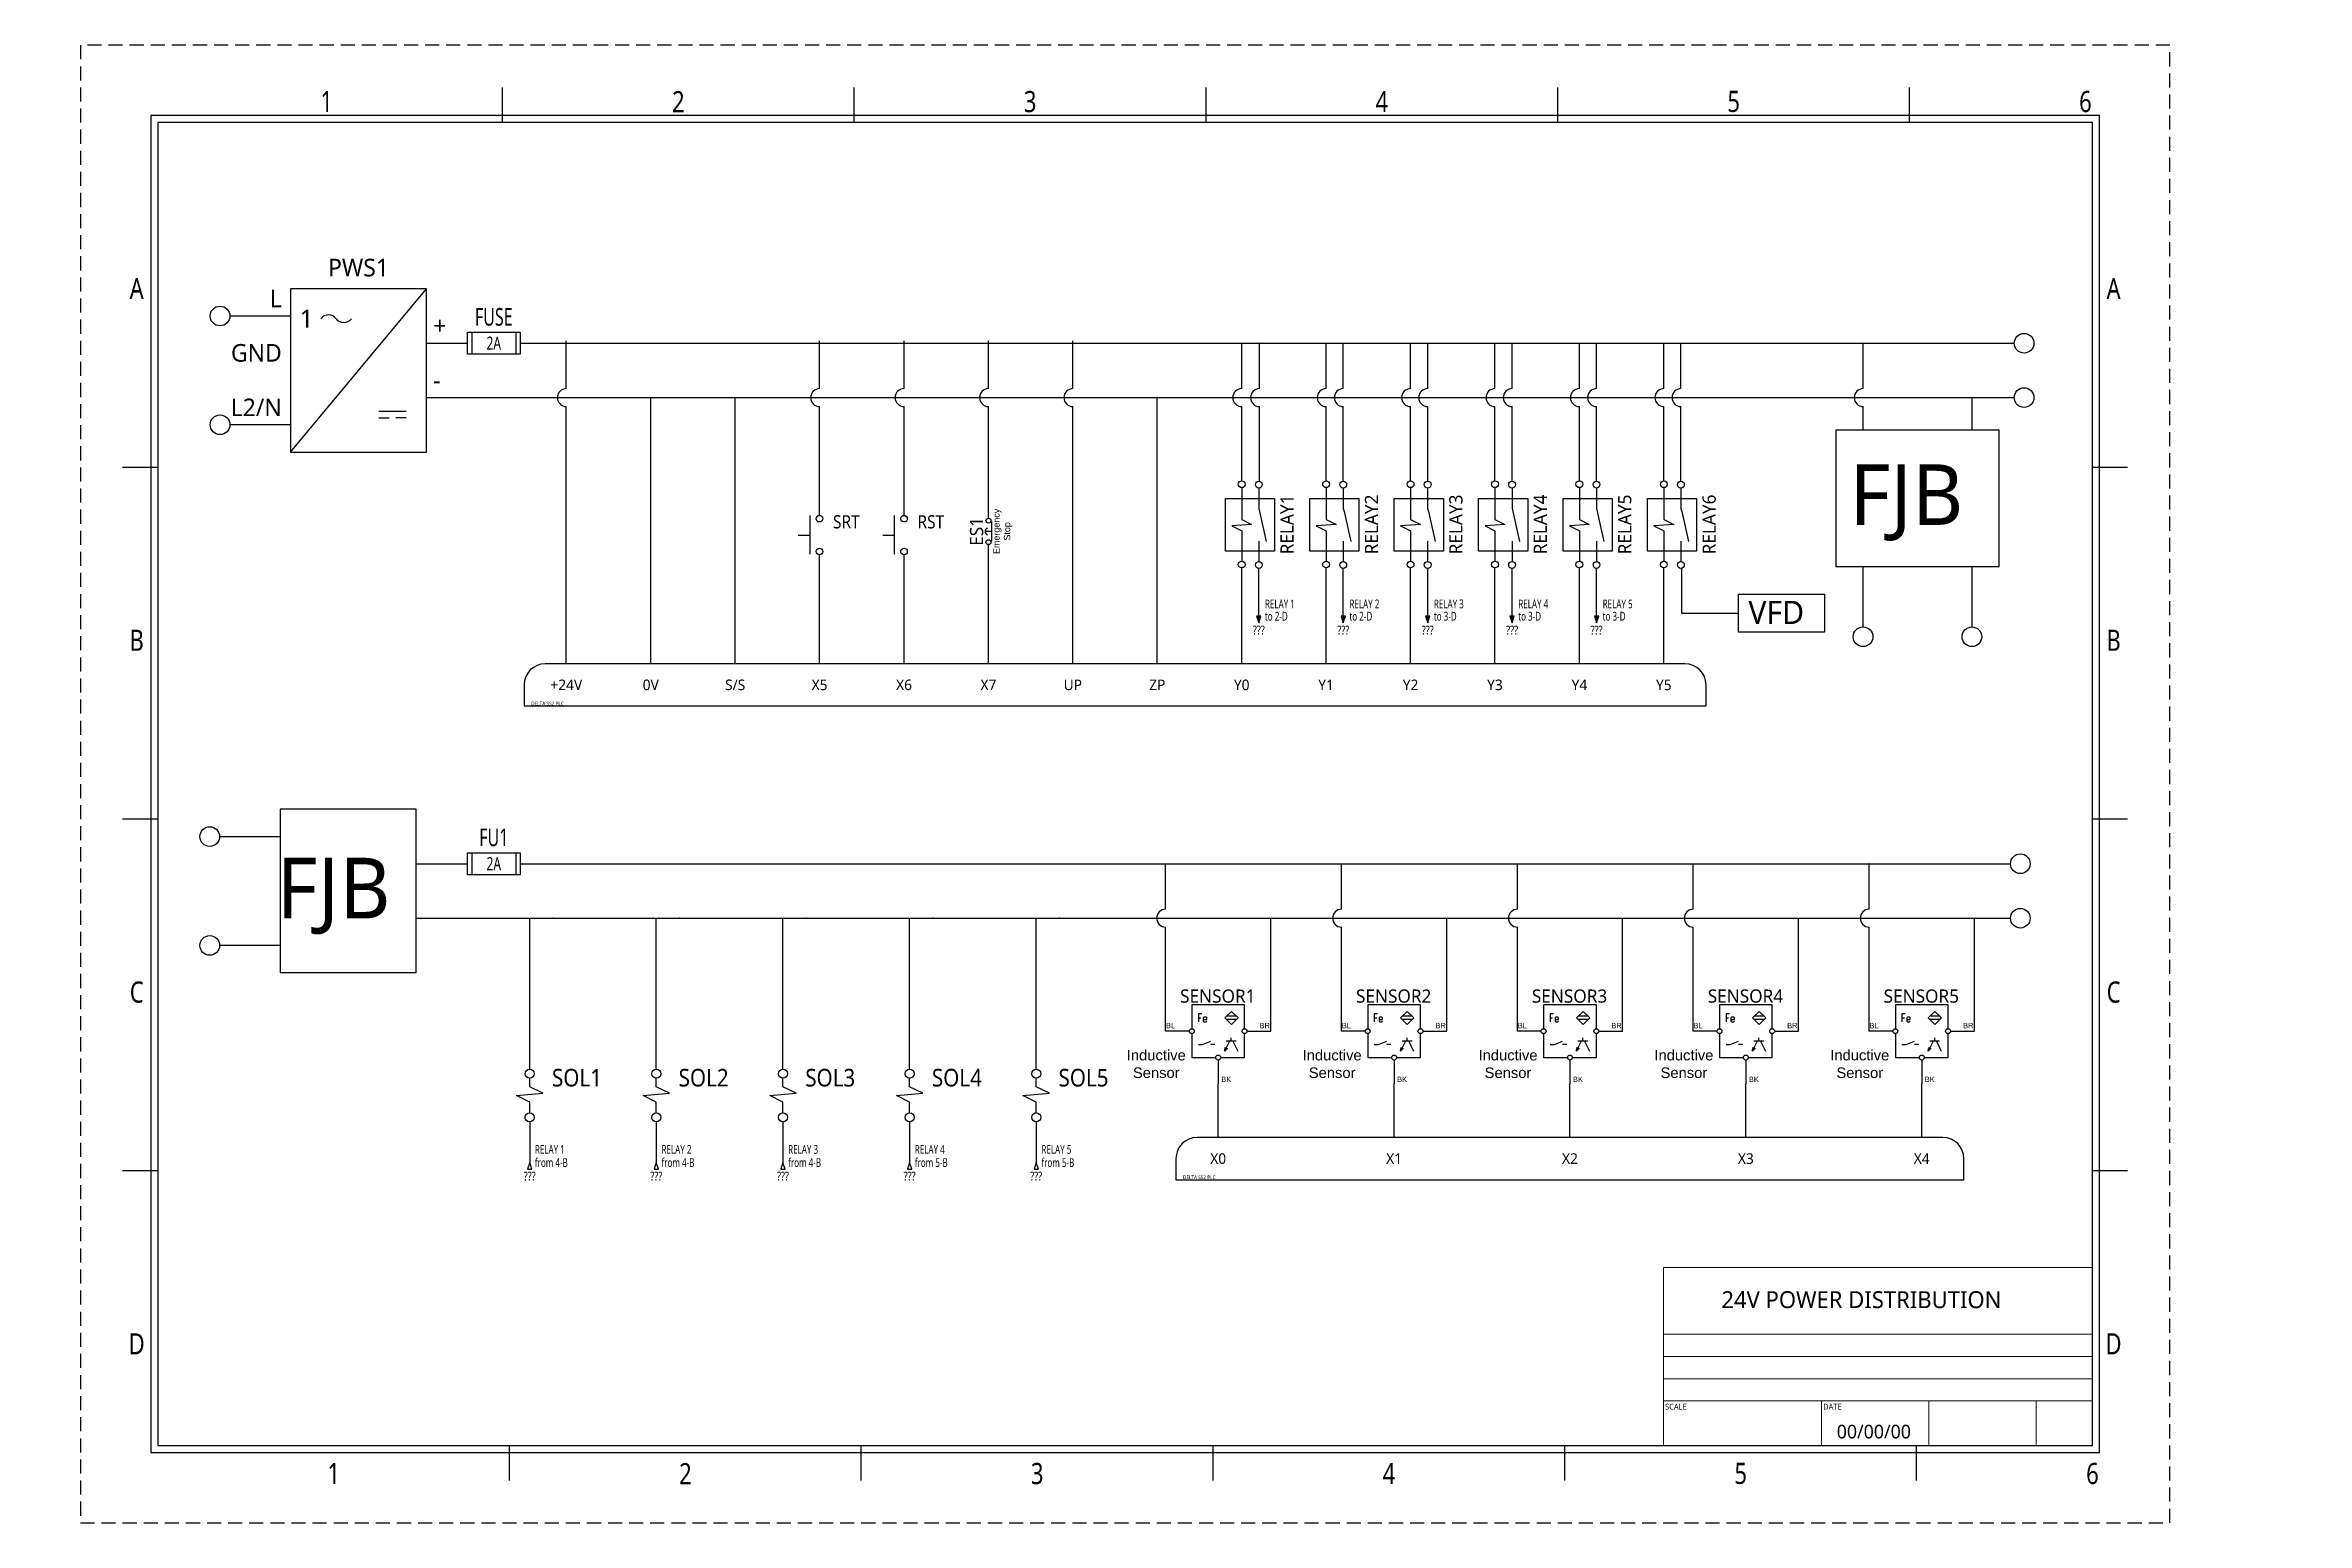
# Model space of a CAD drawing. Extents: x -5 to 316, y 0 to 210.
import ezdxf
from ezdxf.enums import TextEntityAlignment as Align

# ---------------------------------------------------------------- set-up
doc = ezdxf.new("R2010")
doc.units = 0
doc.header["$LTSCALE"] = 4
doc.linetypes.add('DASHED', pattern=[0.75, 0.5, -0.25])
for name, color, linetype in [('COMMENT', 4, 'Continuous'), ('DESC', 1, 'Continuous'), ('MISC', 2, 'Continuous'), ('RED_2.5mm^2', 1, 'Continuous'), ('SYMS', 7, 'Continuous'), ('TAGS', 174, 'Continuous'), ('TERMS', 4, 'Continuous'), ('TITLE', 4, 'Continuous'), ('WIREREF', 61, 'Continuous'), ('WIREREF_DEST', 61, 'Continuous'), ('XREF', 7, 'Continuous'), ('ZUWAKU', 7, 'Continuous')]:
    doc.layers.add(name, color=color, linetype=linetype)
doc.layers.add('Object Lines', color=7, linetype='Continuous', lineweight=13)
doc.styles.get("Standard").update_dxf_attribs({"font": ''})
doc.styles.add('WD', font='')
doc.styles.add('WD_IEC', font='')
doc.styles.get('Standard').set_extended_font_data('Meiryo UI')
doc.styles.get('WD').set_extended_font_data('Meiryo UI')
doc.styles.get('WD_IEC').set_extended_font_data('Meiryo UI')

msp = doc.modelspace()

# ---------------------------------------------------------------- texts
at = {"layer": 'SYMS'}
for s, height, p in [('FJB', 8.612, (251.46, 141.83)), ('VFD', 3.29, (237.09, 127.74)), ('FJB', 8.612, (27.9, 85.91))]:
    msp.add_text(s, height=height, dxfattribs=at).set_placement(p)
at = {"layer": 'TITLE', "flags": 1}
for p in [(-5, 6), (316.46, 6)]:
    msp.add_attdef('', p, '', height=3, dxfattribs=at)

# ---------------------------------------------------------------- blocks, each defined once
blk = doc.blocks.new('JIS_border_a4(L)')
at = {"color": 5}
for p, q in [((287, 200), (10, 200)), ((10, 200), (10, 10)), ((287, 10), (287, 200)), ((286, 199), (11, 199)), ((11, 199), (11, 11)), ((286, 11), (286, 199)), ((10, 10), (287, 10)), ((11, 11), (286, 11))]:
    blk.add_line(p, q, dxfattribs=at)
at = {"layer": 'ZUWAKU'}
for p, q in [((60, 199), (60, 204)), ((110, 199), (110, 204)), ((160, 199), (160, 204)), ((210, 199), (210, 204)), ((260, 199), (260, 204)), ((11, 150), (6, 150)), ((291, 150), (286, 150)), ((11, 100), (6, 100)), ((291, 100), (286, 100)), ((11, 50), (6, 50)), ((291, 50), (286, 50)), ((61, 6), (61, 11)), ((111, 6), (111, 11)), ((161, 6), (161, 11)), ((211, 6), (211, 11)), ((261, 6), (261, 11))]:
    blk.add_line(p, q, dxfattribs=at)
at = {"layer": 'ZUWAKU', "color": 5, "linetype": 'DASHED'}
blk.add_lwpolyline([(0, 0), (297, 0), (297, 210), (0, 210)], close=True, dxfattribs=at)
at = {"layer": 'COMMENT', "width": 0.8}
for s, p in [('1', (35, 202)), ('2', (85, 202)), ('3', (135, 202)), ('4', (185, 202)), ('5', (235, 202)), ('6', (285, 202)), ('A', (8, 175.43)), ('A', (289, 175.43)), ('B', (8, 125.43)), ('B', (289, 125.43)), ('C', (8, 75.43)), ('C', (289, 75.43)), ('D', (8, 25.43)), ('D', (289, 25.43)), ('1', (36, 7)), ('2', (86, 7)), ('3', (136, 7)), ('4', (186, 7)), ('5', (236, 7)), ('6', (286, 7))]:
    blk.add_text(s, height=3, dxfattribs=at).set_placement(p, align=Align.MIDDLE)
blk = doc.blocks.new('HT0_02')
blk.add_circle((0, 0), 0.0699)
at = {"style": 'WD', "flags": 1}
for tag, p in [('X4TERM01', (-0.07, 0)), ('X2TERM01', (0, 0.07)), ('X1TERM01', (0.07, 0)), ('X8TERM01', (0, -0.07))]:
    blk.add_attdef(tag, p, '', height=0.01, dxfattribs=at)
blk = doc.blocks.new('VSV1')
for p, q in [((-0.094, 0), (0.094, 0.016)), ((0, -0.047), (-0.094, 0)), ((0, 0.062), (0, 0.123)), ((0.094, 0.016), (0, 0.062)), ((0, -0.123), (0, -0.047))]:
    blk.add_line(p, q)
for centre in [(0, 0.155), (0, -0.155)]:
    blk.add_circle(centre, 0.0322)
at = {"style": 'WD'}
for tag, p, width in [('INST', (0.158, 0.39), 0.7), ('LOC', (0.158, 0.221), 0.7), ('TAG1', (0.158, 0.064), 0.9), ('RATING1', (0.158, -0.092), 0.9), ('DESC1', (-0.256, -1.02), 0.9), ('DESC2', (-0.256, -1.176), 0.9), ('DESC3', (-0.256, -1.332), 0.9), ('XREF', (-0.273, -1.504), 0.8), ('WDTAGALT', (-0.273, -1.66), 0.8)]:
    blk.add_attdef(tag, p, '', height=0.125, dxfattribs=dict(at, width=width))
at = {"linetype": 'Continuous', "style": 'WD'}
for tag, height, flags, p in [('TERM01', 0.125, 8, (-0.055, 0.207)), ('MFG', 0.01, 9, (-0.08, -0.088)), ('CAT', 0.01, 9, (-0.08, -0.073))]:
    blk.add_attdef(tag, text='', height=height, dxfattribs=dict(at, flags=flags)).set_placement(p, align=Align.RIGHT)
at = {"color": 7, "style": 'WD', "flags": 1}
for tag, p in [('X2TERM01', (0, 0.188)), ('X8TERM02', (0, -0.188))]:
    blk.add_attdef(tag, p, '', height=0.0125, dxfattribs=at)
at = {"linetype": 'Continuous', "style": 'WD', "flags": 9}
blk.add_attdef('ASSYCODE', text='', height=0.01, dxfattribs=at).set_placement((-0.095, -0.112), align=Align.CENTER)
at = {"style": 'WD', "flags": 9}
blk.add_attdef('FAMILY', text='', height=0.01, dxfattribs=at).set_placement((-0.08, -0.036), align=Align.RIGHT)
at = {"linetype": 'Continuous', "style": 'WD', "flags": 8}
blk.add_attdef('TERM02', text='', height=0.125, dxfattribs=at).set_placement((-0.041, -0.213), align=Align.TOP_RIGHT)
blk = doc.blocks.new('HPW1_1PH')
for p, q in [((0, -0.967), (0.967, 0.193)), ((0.629, -0.677), (0.823, -0.677)), ((0.629, -0.725), (0.702, -0.725)), ((0.823, -0.725), (0.75, -0.725))]:
    blk.add_line(p, q)
blk.add_lwpolyline([(0.967, 0.193), (0, 0.193), (0, -0.967), (0.967, -0.967)], close=True)
for centre, start, end in [((0.271, -0.06), 36.8699, 143.1301), ((0.379, 0.021), 216.8699, 323.1301)]:
    blk.add_arc(centre, 0.0677, start, end)
at = {"style": 'WD_IEC'}
blk.add_text('1', height=0.13, dxfattribs=at).set_placement((0.163, -0.019), align=Align.MIDDLE_RIGHT)
at = {"style": 'WD', "width": 0.7}
for tag, p in [('INST', (0.484, 0.656)), ('LOC', (0.484, 0.469)), ('RATING1', (0.484, -1.188)), ('DESC1', (0.484, -1.375)), ('DESC2', (0.484, -1.562)), ('DESC3', (0.484, -1.75))]:
    blk.add_attdef(tag, text='', height=0.125, dxfattribs=at).set_placement(p, align=Align.CENTER)
at = {"style": 'WD'}
blk.add_attdef('TAG1', text='', height=0.125, dxfattribs=at).set_placement((0.484, 0.281), align=Align.CENTER)
at = {"style": 'WD', "flags": 8}
for tag, p in [('TERM01', (-0.062, 0.062)), ('TERM02', (-0.062, -0.325)), ('TERM03', (-0.062, -0.712))]:
    blk.add_attdef(tag, text='', height=0.125, dxfattribs=at).set_placement(p, align=Align.RIGHT)
at = {"style": 'WD', "flags": 9}
for tag, p in [('MFG', (0.484, 0.16)), ('ASSYCODE', (0.484, 0.114)), ('FAMILY', (0.484, 0.09)), ('CAT', (0.484, 0.138))]:
    blk.add_attdef(tag, text='', height=0.0155, dxfattribs=at).set_placement(p, align=Align.CENTER)
at = {"style": 'WD'}
for tag, p, height, flags in [('X4TERM01', (0, 0), 0.0193, 1), ('TERM04', (1.014, -0.132), 0.125, 8), ('X1TERM04', (0.967, -0.193), 0.0193, 1), ('X4TERM02', (0, -0.387), 0.0193, 1), ('TERM05', (1.014, -0.519), 0.125, 8), ('X1TERM05', (0.967, -0.58), 0.0193, 1), ('X4TERM03', (0, -0.774), 0.0193, 1)]:
    blk.add_attdef(tag, p, '', height=height, dxfattribs=dict(at, flags=flags))
blk = doc.blocks.new('HFU1')
for p, q in [((-0.188, -0.078), (-0.188, 0.078)), ((-0.188, 0.078), (0.188, 0.078)), ((-0.156, 0.078), (-0.156, -0.078)), ((0.156, 0.078), (0.156, -0.078)), ((0.188, 0.078), (0.188, -0.078)), ((0.188, -0.078), (-0.188, -0.078))]:
    blk.add_line(p, q)
at = {"style": 'WD', "width": 0.7}
for tag, p in [('INST', (0, 0.422)), ('LOC', (0, 0.266)), ('TAG1', (0, 0.125))]:
    blk.add_attdef(tag, text='', height=0.125, dxfattribs=at).set_placement(p, align=Align.CENTER)
at = {"linetype": 'Continuous', "style": 'WD', "flags": 9}
for tag, p in [('ASSYCODE', (0.157, 0.251)), ('MFG', (0.156, 0.083)), ('CAT', (0.156, 0.102))]:
    blk.add_attdef(tag, text='', height=0.01, dxfattribs=at).set_placement(p, align=Align.CENTER)
at = {"style": 'WD'}
for tag, p, height, flags in [('X4TERM01', (-0.188, 0), 0.0109, 1), ('FAMILY', (0.129, 0.108), 0.01, 9), ('X1TERM02', (0.188, 0), 0.0109, 1)]:
    blk.add_attdef(tag, p, '', height=height, dxfattribs=dict(at, flags=flags))
at = {"style": 'WD', "width": 0.7}
blk.add_attdef('RATING1', text='', height=0.0938, dxfattribs=at).set_placement((0, 0), align=Align.MIDDLE_CENTER)
at = {"style": 'WD'}
for tag, p in [('X2LINK', (0, 0.109)), ('X8LINK', (0, -0.109))]:
    blk.add_attdef(tag, p, '', height=0.01, dxfattribs=at)
at = {"linetype": 'Continuous', "style": 'WD', "width": 0.7, "flags": 8}
blk.add_attdef('TERM01', text='', height=0.1, dxfattribs=at).set_placement((-0.25, -0.016), align=Align.TOP_RIGHT)
blk.add_attdef('TERM02', text='', height=0.1, dxfattribs=at).set_placement((0.25, -0.016), align=Align.TOP_LEFT)
at = {"style": 'WD', "width": 0.7}
for tag, p in [('DESC1', (0.047, -0.234)), ('DESC2', (0.047, -0.391)), ('DESC3', (0.047, -0.547))]:
    blk.add_attdef(tag, text='', height=0.125, dxfattribs=at).set_placement(p, align=Align.MIDDLE_LEFT)
blk = doc.blocks.new('VCN1_12P_64E1')
at = {"layer": 'SYMS'}
for p, q in [((159, 6), (-3, 6)), ((-6, 3), (-6, 0)), ((-6, 0), (162, 0)), ((162, 0), (162, 3))]:
    blk.add_line(p, q, dxfattribs=at)
for centre, start, end in [((-3, 3), 90, 180), ((159, 3), 0, 90)]:
    blk.add_arc(centre, 3, start, end, dxfattribs=at)
at = {"layer": 'SYMS', "linetype": 'Continuous', "style": 'WD', "flags": 8}
for tag, p in [('TERMDESC01P', (-0.05, 6.1)), ('TERMDESC02P', (11.95, 6.1)), ('TERMDESC03P', (23.95, 6.1)), ('TERMDESC04P', (35.95, 6.1)), ('TERMDESC05P', (47.95, 6.1)), ('TERMDESC06P', (59.95, 6.1)), ('TERMDESC07P', (71.95, 6.1)), ('TERMDESC08P', (83.95, 6.1)), ('TERMDESC09P', (95.95, 6.1)), ('TERMDESC10P', (107.95, 6.1)), ('TERMDESC11P', (119.95, 6.1)), ('TERMDESC12P', (131.95, 6.1)), ('TERMDESC13P', (143.95, 6.1)), ('TERMDESC14P', (155.95, 6.1))]:
    blk.add_attdef(tag, p, '', height=0.1, rotation=90, dxfattribs=at)
for tag, p in [('X2WIRE01P', (0.05, 6.1)), ('X2WIRE02P', (12.05, 6.1)), ('X2WIRE03P', (24.05, 6.1)), ('X2WIRE04P', (36.05, 6.1)), ('X2WIRE05P', (48.05, 6.1)), ('X2WIRE06P', (60.05, 6.1)), ('X2WIRE07P', (72.05, 6.1)), ('X2WIRE08P', (84.05, 6.1)), ('X2WIRE09P', (96.05, 6.1)), ('X2WIRE10P', (108.05, 6.1)), ('X2WIRE11P', (120.05, 6.1)), ('X2WIRE12P', (132.05, 6.1)), ('X2WIRE13P', (144.05, 6.1)), ('X2WIRE14P', (156.05, 6.1))]:
    blk.add_attdef(tag, text='', height=0.1, rotation=90, dxfattribs=at).set_placement(p, align=Align.TOP_LEFT)
at = {"layer": 'SYMS', "style": 'WD'}
for tag, p, flags in [('X2TERM01P', (0, 6), 1), ('X2TERM02P', (12, 6), 1), ('X2TERM03P', (24, 6), 1), ('X2TERM04P', (36, 6), 1), ('X2TERM05P', (48, 6), 1), ('X2TERM06P', (60, 6), 1), ('X2TERM07P', (72, 6), 1), ('X2TERM08P', (84, 6), 1), ('X2TERM09P', (96, 6), 1), ('X2TERM10P', (108, 6), 1), ('X2TERM11P', (120, 6), 1), ('X2TERM12P', (132, 6), 1), ('X2TERM13P', (144, 6), 1), ('X2TERM14P', (156, 6), 1), ('WDBLKNAM', (-0.03, 0.12), 9), ('ACE_FLAG', (-0.02, 0.17), 9), ('FAMILY', (0, 0.14), 9), ('X1LINK', (156.38, 3), 1)]:
    blk.add_attdef(tag, p, '', height=0.01, dxfattribs=dict(at, flags=flags))
at = {"layer": 'SYMS', "color": 7, "style": 'WD'}
for tag, p in [('X2_TINY_DOT_DONT_REMOVE_01P', (0, 6)), ('X2_TINY_DOT_DONT_REMOVE_02P', (12, 6)), ('X2_TINY_DOT_DONT_REMOVE_03P', (24, 6)), ('X2_TINY_DOT_DONT_REMOVE_04P', (36, 6)), ('X2_TINY_DOT_DONT_REMOVE_05P', (48, 6)), ('X2_TINY_DOT_DONT_REMOVE_06P', (60, 6)), ('X2_TINY_DOT_DONT_REMOVE_07P', (72, 6)), ('X2_TINY_DOT_DONT_REMOVE_08P', (84, 6)), ('X2_TINY_DOT_DONT_REMOVE_09P', (96, 6)), ('X2_TINY_DOT_DONT_REMOVE_10P', (108, 6)), ('X2_TINY_DOT_DONT_REMOVE_11P', (120, 6)), ('X2_TINY_DOT_DONT_REMOVE_12P', (132, 6)), ('X2_TINY_DOT_DONT_REMOVE_13P', (144, 6)), ('X2_TINY_DOT_DONT_REMOVE_14P', (156, 6))]:
    blk.add_attdef(tag, p, '', height=0.0001, dxfattribs=at)
at = {"layer": 'SYMS', "style": 'WD'}
blk.add_attdef('TAG1', text='', height=0.125, dxfattribs=at).set_placement((-0.38, 0.1), align=Align.RIGHT)
at = {"layer": 'SYMS', "style": 'WD', "width": 0.7}
for tag, p in [('XREF', (-0.38, -0.06)), ('INST', (-0.38, 0.42)), ('LOC', (-0.38, 0.27)), ('DESC1', (-0.38, -0.22)), ('DESC2', (-0.38, -0.38))]:
    blk.add_attdef(tag, text='', height=0.125, dxfattribs=at).set_placement(p, align=Align.RIGHT)
at = {"layer": 'SYMS', "linetype": 'Continuous', "style": 'WD', "flags": 8}
for tag, p in [('TERM01P', (0, 3)), ('TERM02P', (12, 3)), ('TERM03P', (24, 3)), ('TERM04P', (36, 3)), ('TERM05P', (48, 3)), ('TERM06P', (60, 3)), ('TERM07P', (72, 3)), ('TERM08P', (84, 3)), ('TERM09P', (96, 3)), ('TERM10P', (108, 3)), ('TERM11P', (120, 3)), ('TERM12P', (132, 3)), ('TERM13P', (144, 3)), ('TERM14P', (156, 3))]:
    blk.add_attdef(tag, text='', height=0.125, dxfattribs=at).set_placement(p, align=Align.MIDDLE_CENTER)
at = {"layer": 'SYMS', "linetype": 'Continuous', "style": 'WD', "flags": 9}
for tag, p in [('ASSYCODE', (0, 0.04)), ('CAT', (0.02, 0.09)), ('MFG', (0.02, 0.08))]:
    blk.add_attdef(tag, text='', height=0.01, dxfattribs=at).set_placement(p, align=Align.CENTER)
blk = doc.blocks.new('WDDOT')
for radius in [0.03, 0.0187, 0.00929]:
    blk.add_circle((0, 0), radius)
blk = doc.blocks.new('HDV1_005')
blk.add_line((0.572, 0.162), (0.764, 0.162))
for points in [[(0.068, 0.162), (0.261, 0.162), (0.292, 0.17), (0.575, 0.233)], [(0.064, 0), (0.225, 0), (0.29, 0), (0.366, 0), (0.413, 0.094), (0.428, -0.094), (0.475, 0), (0.536, 0), (0.6, 0), (0.761, 0)]]:
    blk.add_lwpolyline(points)
blk.add_lwpolyline([(0.666, 0.311), (0.666, -0.155), (0.167, -0.155), (0.167, 0.311)], close=True)
for centre in [(0.032, 0), (0.036, 0.162), (0.793, 0), (0.797, 0.162)]:
    blk.add_circle(centre, 0.0322)
at = {"style": 'WD'}
blk.add_attdef('TAG1', text='', height=0.125, dxfattribs=at).set_placement((0.413, 0.324), align=Align.CENTER)
at = {"style": 'WD', "width": 0.8}
for tag, p in [('TERM03', (-0.051, 0.147)), ('TERM01', (-0.055, -0.015))]:
    blk.add_attdef(tag, text='', height=0.125, dxfattribs=at).set_placement(p, align=Align.TOP_RIGHT)
at = {"style": 'WD', "flags": 1}
for tag, p in [('X4TERM01', (0, 0)), ('X4TERM03', (0.004, 0.162)), ('X1TERM02', (0.825, -0.001)), ('X1TERM04', (0.829, 0.162))]:
    blk.add_attdef(tag, p, '', height=0.005, dxfattribs=at)
at = {"style": 'WD', "width": 0.8}
for tag, p in [('TERM04', (0.884, 0.147)), ('TERM02', (0.88, -0.016))]:
    blk.add_attdef(tag, text='', height=0.125, dxfattribs=at).set_placement(p, align=Align.TOP_LEFT)
blk = doc.blocks.new('VPB11')
for p, q in [((-0.202, 0), (-0.094, 0)), ((-0.094, 0.185), (-0.094, -0.18))]:
    blk.add_line(p, q)
for centre in [(0, 0.156), (0, -0.156)]:
    blk.add_circle(centre, 0.0312)
at = {"style": 'WD'}
for tag, p, width in [('INST', (0.127, 0.39), 0.7), ('LOC', (0.127, 0.221), 0.7), ('TAG1', (0.127, 0.064), 0.9), ('XREF', (0.129, -0.09), 0.7), ('DESC1', (0.129, -0.242), 0.7), ('DESC2', (0.129, -0.398), 0.7)]:
    blk.add_attdef(tag, p, '', height=0.125, dxfattribs=dict(at, width=width))
at = {"linetype": 'Continuous', "style": 'WD'}
for tag, height, flags, p in [('TERM01', 0.125, 8, (-0.055, 0.222)), ('MFG', 0.01, 9, (-0.142, -0.088)), ('CAT', 0.01, 9, (-0.142, -0.073))]:
    blk.add_attdef(tag, text='', height=height, dxfattribs=dict(at, flags=flags)).set_placement(p, align=Align.RIGHT)
at = {"color": 7, "style": 'WD'}
for tag, p in [('X4LINK', (-0.266, 0)), ('X1LINK', (0, 0))]:
    blk.add_attdef(tag, p, '', height=0.01, dxfattribs=at)
at = {"color": 7, "style": 'WD', "flags": 1}
for tag, p in [('X2TERM01', (0, 0.188)), ('X8TERM02', (0, -0.188))]:
    blk.add_attdef(tag, p, '', height=0.0125, dxfattribs=at)
at = {"style": 'WD'}
for tag, flags, p in [('CONTACT', 1, (-0.142, -0.053)), ('FAMILY', 9, (-0.142, -0.036))]:
    blk.add_attdef(tag, text='', height=0.01, dxfattribs=dict(at, flags=flags)).set_placement(p, align=Align.RIGHT)
at = {"linetype": 'Continuous', "style": 'WD', "flags": 9}
blk.add_attdef('ASSYCODE', text='', height=0.01, dxfattribs=at).set_placement((-0.155, -0.106), align=Align.CENTER)
at = {"linetype": 'Continuous', "style": 'WD', "flags": 8}
blk.add_attdef('TERM02', text='', height=0.125, dxfattribs=at).set_placement((-0.041, -0.229), align=Align.TOP_RIGHT)
blk = doc.blocks.new('HDV1_012')
at = {"color": 7, "linetype": 'Continuous'}
for p, q in [((-0.125, -0.031), (-0.125, 0.031)), ((-0.219, -0.031), (-0.031, -0.031))]:
    blk.add_line(p, q, dxfattribs=at)
for centre in [(-0.227, 0), (-0.023, 0)]:
    blk.add_circle(centre, 0.0234, dxfattribs=at)
blk.add_arc((-0.125, -0.001), 0.0326, 16.2602, 163.7398, dxfattribs=at)
at = {"insert": (-0.125, -0.045), "char_height": 0.06067, "width": 0.5, "attachment_point": 2}
blk.add_mtext('\\C7;\\fArial|b0|i0|;\\H0.060668019577861;Emergency \\PStop', dxfattribs=at)
at = {"style": 'WD'}
blk.add_attdef('TAG1', text='', height=0.125, dxfattribs=at).set_placement((-0.125, 0.05), align=Align.CENTER)
at = {"style": 'WD', "flags": 1}
for tag, p in [('X4TERM02', (-0.25, 0)), ('X1TERM01', (0, 0))]:
    blk.add_attdef(tag, p, '', height=0.005, dxfattribs=at)
at = {"style": 'WD', "width": 0.8}
blk.add_attdef('TERM02', text='', height=0.125, dxfattribs=at).set_placement((-0.305, -0.015), align=Align.TOP_RIGHT)
blk.add_attdef('TERM01', text='', height=0.125, dxfattribs=at).set_placement((0.055, -0.015), align=Align.TOP_LEFT)
blk = doc.blocks.new('VCN1_12P_69CC')
at = {"layer": 'SYMS'}
for p, q in [((103, 6), (-3, 6)), ((-6, 3), (-6, 0)), ((-6, 0), (106, 0)), ((106, 0), (106, 3))]:
    blk.add_line(p, q, dxfattribs=at)
for centre, start, end in [((-3, 3), 90, 180), ((103, 3), 360, 90)]:
    blk.add_arc(centre, 3, start, end, dxfattribs=at)
at = {"layer": 'SYMS', "linetype": 'Continuous', "style": 'WD', "flags": 8}
for tag, p in [('TERMDESC01P', (-0.05, 6.1)), ('TERMDESC02P', (24.95, 6.1)), ('TERMDESC03P', (49.95, 6.1)), ('TERMDESC04P', (74.95, 6.1)), ('TERMDESC05P', (99.95, 6.1))]:
    blk.add_attdef(tag, p, '', height=0.1, rotation=90, dxfattribs=at)
for tag, p in [('X2WIRE01P', (0.05, 6.1)), ('X2WIRE02P', (25.05, 6.1)), ('X2WIRE03P', (50.05, 6.1)), ('X2WIRE04P', (75.05, 6.1)), ('X2WIRE05P', (100.05, 6.1))]:
    blk.add_attdef(tag, text='', height=0.1, rotation=90, dxfattribs=at).set_placement(p, align=Align.TOP_LEFT)
at = {"layer": 'SYMS', "style": 'WD'}
for tag, p, flags in [('X2TERM01P', (0, 6), 1), ('X2TERM02P', (25, 6), 1), ('X2TERM03P', (50, 6), 1), ('X2TERM04P', (75, 6), 1), ('X2TERM05P', (100, 6), 1), ('WDBLKNAM', (-0.03, 0.12), 9), ('ACE_FLAG', (-0.02, 0.17), 9), ('FAMILY', (0, 0.14), 9), ('X1LINK', (100.38, 3), 1)]:
    blk.add_attdef(tag, p, '', height=0.01, dxfattribs=dict(at, flags=flags))
at = {"layer": 'SYMS', "color": 7, "style": 'WD'}
for tag, p in [('X2_TINY_DOT_DONT_REMOVE_01P', (0, 6)), ('X2_TINY_DOT_DONT_REMOVE_02P', (25, 6)), ('X2_TINY_DOT_DONT_REMOVE_03P', (50, 6)), ('X2_TINY_DOT_DONT_REMOVE_04P', (75, 6)), ('X2_TINY_DOT_DONT_REMOVE_05P', (100, 6))]:
    blk.add_attdef(tag, p, '', height=0.0001, dxfattribs=at)
at = {"layer": 'SYMS', "style": 'WD'}
blk.add_attdef('TAG1', text='', height=0.125, dxfattribs=at).set_placement((-0.38, 0.1), align=Align.RIGHT)
at = {"layer": 'SYMS', "style": 'WD', "width": 0.7}
for tag, p in [('XREF', (-0.38, -0.06)), ('INST', (-0.38, 0.42)), ('LOC', (-0.38, 0.27)), ('DESC1', (-0.38, -0.22)), ('DESC2', (-0.38, -0.38))]:
    blk.add_attdef(tag, text='', height=0.125, dxfattribs=at).set_placement(p, align=Align.RIGHT)
at = {"layer": 'SYMS', "linetype": 'Continuous', "style": 'WD', "flags": 8}
for tag, p in [('TERM01P', (0, 3)), ('TERM02P', (25, 3)), ('TERM03P', (50, 3)), ('TERM04P', (75, 3)), ('TERM05P', (100, 3))]:
    blk.add_attdef(tag, text='', height=0.125, dxfattribs=at).set_placement(p, align=Align.MIDDLE_CENTER)
at = {"layer": 'SYMS', "linetype": 'Continuous', "style": 'WD', "flags": 9}
for tag, p in [('ASSYCODE', (0, 0.04)), ('CAT', (0.02, 0.09)), ('MFG', (0.02, 0.08))]:
    blk.add_attdef(tag, text='', height=0.01, dxfattribs=at).set_placement(p, align=Align.CENTER)
blk = doc.blocks.new('HDV1_014')
at = {"color": 7, "linetype": 'Continuous'}
for p, q in [((-0.688, 0.126), (-0.664, 0.126)), ((-0.328, 0.141), (-0.422, 0.141)), ((-0.328, 0.109), (-0.422, 0.109)), ((-0.227, 0), (0, 0)), ((-0.773, 0), (-1, 0)), ((-0.393, -0.094), (-0.44, -0.188)), ((-0.33, -0.094), (-0.424, -0.094)), ((-0.377, -0.094), (-0.377, -0.063)), ((-0.361, -0.094), (-0.315, -0.188)), ((-0.5, -0.273), (-0.5, -0.5))]:
    blk.add_line(p, q, dxfattribs=at)
for points in [[(-0.25, 0.023), (-0.25, 0.25), (-0.75, 0.25), (-0.75, 0.023)], [(-0.656, 0.165), (-0.688, 0.165), (-0.688, 0.087)], [(-0.641, 0.11), (-0.609, 0.11), (-0.609, 0.126), (-0.617, 0.134), (-0.633, 0.134), (-0.641, 0.126), (-0.641, 0.095), (-0.633, 0.087), (-0.617, 0.087), (-0.609, 0.095)], [(-0.75, -0.023), (-0.75, -0.25), (-0.523, -0.25)], [(-0.688, -0.125), (-0.648, -0.125), (-0.57, -0.094)], [(-0.531, -0.125), (-0.57, -0.125), (-0.57, -0.125)], [(-0.477, -0.25), (-0.25, -0.25), (-0.25, -0.023)]]:
    blk.add_lwpolyline(points, dxfattribs=at)
for points in [[(-0.312, 0.125), (-0.375, 0.187), (-0.438, 0.125), (-0.375, 0.062)], [(-0.413, -0.165), (-0.438, -0.188), (-0.434, -0.154)]]:
    blk.add_lwpolyline(points, close=True, dxfattribs=at)
for centre in [(-0.75, 0), (-0.25, 0), (-0.5, -0.25)]:
    blk.add_circle(centre, 0.0234, dxfattribs=at)
for s, insert, char_height, width, attachment_point in [('\\C7;\\fArial|b0|i0|;\\H0.050556220114231;BL', (-0.952, 0.053), 0.05056, 0.11817, 5), ('\\C7;\\fArial|b0|i0|;\\H0.050556220114231;BR', (-0.059, 0.053), 0.05056, 0.1297, 5), ('{\\fArial|b0|i0|c0|p34;\\C7;Inductive \\PSensor}', (-1.087, -0.177), 0.1, 0.1007, 2), ('\\C7;\\fArial|b0|i0|;\\H0.050556220114231;BK', (-0.424, -0.456), 0.05056, 0.12587, 5)]:
    blk.add_mtext(s, dxfattribs=dict(insert=insert, char_height=char_height, width=width, attachment_point=attachment_point))
at = {"style": 'WD'}
blk.add_attdef('TAG1', text='', height=0.125, dxfattribs=at).set_placement((-0.503, 0.27), align=Align.CENTER)
at = {"style": 'WD', "flags": 1}
for tag, p in [('X4TERM02', (-1, 0)), ('X1TERM01', (0, 0)), ('X8TERM03', (-0.5, -0.5))]:
    blk.add_attdef(tag, p, '', height=0.005, dxfattribs=at)
at = {"style": 'WD', "width": 0.8}
for tag, p in [('TERM02', (-1.055, -0.015)), ('TERM03', (-0.535, -0.515))]:
    blk.add_attdef(tag, text='', height=0.125, dxfattribs=at).set_placement(p, align=Align.TOP_RIGHT)
blk.add_attdef('TERM01', text='', height=0.125, dxfattribs=at).set_placement((0.055, -0.015), align=Align.TOP_LEFT)
blk = doc.blocks.new('HA1S4')
for points in [[(0, 0), (-0.031, 0), (0, -0.094), (0.031, 0), (0, 0)], [(0.016, -0.011), (-0.016, -0.011), (0, -0.058), (0.016, -0.011)]]:
    blk.add_lwpolyline(points)
at = {"style": 'WD', "flags": 1}
for tag, p in [('X2TERM01', (0, 0)), ('SIGCODE', (0.035, -0.083))]:
    blk.add_attdef(tag, p, '', height=0.01, dxfattribs=at)
at = {"style": 'WD', "width": 0.7}
for tag, p in [('XREF', (0.088, -0.062)), ('DESC1', (0.088, 0.113))]:
    blk.add_attdef(tag, p, '', height=0.125, dxfattribs=at)
at = {"style": 'WD', "width": 0.8, "flags": 8}
blk.add_attdef('WIRENO', text='', height=0.125, dxfattribs=at).set_placement((0, -0.259), align=Align.CENTER)
blk = doc.blocks.new('HA1D4')
blk.add_lwpolyline([(0, -0.094), (0.031, -0.094), (0, 0), (-0.031, -0.094), (0, -0.094)])
at = {"style": 'WD', "flags": 1}
for tag, p in [('X2TERM01', (0, 0)), ('SIGCODE', (0.035, -0.083))]:
    blk.add_attdef(tag, p, '', height=0.01, dxfattribs=at)
at = {"style": 'WD', "width": 0.7}
for tag, p in [('XREF', (0.074, -0.062)), ('DESC1', (0.074, 0.125))]:
    blk.add_attdef(tag, p, '', height=0.125, dxfattribs=at)
at = {"style": 'WD', "width": 0.8, "flags": 8}
blk.add_attdef('WIRENO', text='', height=0.125, dxfattribs=at).set_placement((0, -0.254), align=Align.CENTER)
blk = doc.blocks.new('title1')
at = {"layer": 'Object Lines'}
for p, q in [((-3.805, 1.577), (0, 1.577)), ((-3.805, 1.577), (-3.805, 0)), ((0, 1.577), (0, 0)), ((0, 0.986), (-3.805, 0.986)), ((0, 0.788), (-3.805, 0.788)), ((0, 0.591), (-3.805, 0.591)), ((0, 0.394), (-3.805, 0.394)), ((-2.403, 0), (-2.403, 0.394)), ((-1.452, 0), (-1.452, 0.394)), ((-1.452, 0.394), (-1.452, 0)), ((-0.5, 0), (-0.5, 0.394)), ((0, 0), (-3.805, 0))]:
    blk.add_line(p, q, dxfattribs=at)
for s, p in [('SCALE', (-3.79, 0.318)), ('DATE', (-2.388, 0.318))]:
    blk.add_text(s, height=0.0506).set_placement(p)
at = {"insert": (-3.291, 1.367), "char_height": 0.15, "attachment_point": 1}
blk.add_mtext_dynamic_manual_height_columns('24V POWER DISTRIBUTION', width=3.56007, gutter_width=0.25, heights=[0.051], dxfattribs=at)
at = {"layer": 'Object Lines'}
blk.add_attdef('00/00/00', text='', height=0.121, dxfattribs=at).set_placement((-1.939, 0.122), align=Align.MIDDLE_CENTER)

# ---------------------------------------------------------------- linework, layer by layer
for points in [[(249.52, 155.28), (249.52, 135.93), (272.73, 135.93), (272.73, 155.28)], [(47.73, 101.4), (28.39, 101.4), (28.39, 78.19), (47.73, 78.19)]]:
    msp.add_lwpolyline(points, close=True)
at = {"layer": 'RED_2.5mm^2'}
for p, q in [((18.46, 171.52), (18.46, 171.52)), ((21.25, 171.52), (29.85, 171.52)), ((49.2, 167.65), (55.01, 167.65)), ((62.51, 167.65), (274.88, 167.65)), ((69.07, 161.19), (69.07, 168)), ((105.07, 161.19), (105.07, 168)), ((117.07, 161.19), (117.07, 168)), ((129.07, 161.19), (129.07, 168)), ((141.07, 161.19), (141.07, 168)), ((165.07, 161.19), (165.07, 167.65)), ((167.59, 161.19), (167.59, 167.65)), ((177.07, 161.19), (177.07, 167.65)), ((179.51, 161.19), (179.51, 167.65)), ((189.07, 161.19), (189.07, 167.65)), ((191.51, 161.19), (191.51, 167.65)), ((201.07, 161.19), (201.07, 167.65)), ((203.51, 161.19), (203.51, 167.65)), ((213.07, 161.19), (213.07, 167.65)), ((215.51, 161.19), (215.51, 167.65)), ((225.07, 161.19), (225.07, 167.65)), ((227.51, 161.19), (227.51, 167.65)), ((253.41, 161.19), (253.41, 167.65)), ((49.2, 159.92), (274.88, 159.92)), ((69.07, 122.09), (69.07, 158.65)), ((81.07, 122.09), (81.07, 159.92)), ((93.07, 122.09), (93.07, 159.92)), ((105.07, 143.18), (105.07, 158.65)), ((117.07, 143.18), (117.07, 158.65)), ((129.07, 142.78), (129.07, 158.65)), ((141.07, 122.09), (141.07, 158.65)), ((153.07, 122.09), (153.07, 159.92)), ((165.07, 148.09), (165.07, 158.65)), ((167.59, 148.03), (167.59, 158.65)), ((177.07, 148.09), (177.07, 158.65)), ((179.51, 148.03), (179.51, 158.65)), ((189.07, 148.09), (189.07, 158.65)), ((191.51, 148.03), (191.51, 158.65)), ((201.07, 148.09), (201.07, 158.65)), ((203.51, 148.03), (203.51, 158.65)), ((213.07, 148.09), (213.07, 158.65)), ((215.51, 148.03), (215.51, 158.65)), ((225.07, 148.09), (225.07, 158.65)), ((227.51, 148.03), (227.51, 158.65)), ((253.41, 155.28), (253.41, 158.65)), ((268.92, 155.28), (268.92, 159.92)), ((29.85, 156.05), (21.25, 156.05)), ((129.07, 122.09), (129.07, 139.03)), ((105.07, 122.09), (105.07, 137.56)), ((117.07, 122.09), (117.07, 137.56)), ((165.07, 128.9), (165.07, 135.71)), ((167.5, 128.85), (167.5, 135.66)), ((177.07, 128.9), (177.07, 135.71)), ((179.51, 128.85), (179.51, 135.66)), ((189.07, 128.9), (189.07, 135.71)), ((191.51, 128.85), (191.51, 135.66)), ((201.07, 128.9), (201.07, 135.71)), ((203.51, 128.85), (203.51, 135.66)), ((213.07, 128.9), (213.07, 135.71)), ((215.51, 128.85), (215.51, 135.66)), ((225.07, 128.9), (225.07, 135.71)), ((227.57, 135.66), (227.57, 129.28)), ((253.39, 127.33), (253.39, 135.93)), ((268.86, 135.93), (268.86, 127.33)), ((165.07, 122.09), (165.07, 128.9)), ((177.07, 122.09), (177.07, 128.9)), ((189.07, 122.09), (189.07, 128.9)), ((201.07, 122.09), (201.07, 128.9)), ((213.07, 122.09), (213.07, 128.9)), ((225.07, 122.09), (225.07, 128.9)), ((227.57, 129.28), (235.68, 129.28)), ((16.99, 97.53), (16.99, 97.53)), ((19.78, 97.53), (28.39, 97.53)), ((47.73, 93.67), (55.01, 93.67)), ((62.51, 93.67), (274.35, 93.67)), ((154.25, 87.2), (154.25, 93.67)), ((179.25, 87.2), (179.25, 93.67)), ((204.25, 87.2), (204.25, 93.67)), ((229.25, 87.2), (229.25, 93.67)), ((254.25, 87.2), (254.25, 93.67)), ((47.73, 85.93), (274.35, 85.93)), ((63.86, 64.47), (63.86, 85.9)), ((81.86, 64.47), (81.86, 85.9)), ((99.86, 64.47), (99.86, 85.9)), ((117.86, 64.47), (117.86, 85.9)), ((135.86, 64.47), (135.86, 85.9)), ((154.25, 69.87), (154.25, 84.66)), ((169.22, 69.87), (169.22, 85.93)), ((179.25, 69.87), (179.25, 84.66)), ((194.22, 69.87), (194.22, 85.93)), ((204.25, 69.87), (204.25, 84.66)), ((219.22, 69.87), (219.22, 85.93)), ((229.25, 69.87), (229.25, 84.66)), ((244.22, 69.87), (244.22, 85.93)), ((254.25, 69.87), (254.25, 84.66)), ((269.22, 69.87), (269.22, 85.93)), ((28.39, 82.06), (19.78, 82.06)), ((161.73, 54.76), (161.73, 62.37)), ((186.73, 54.76), (186.73, 62.37)), ((211.73, 54.76), (211.73, 62.37)), ((236.73, 54.76), (236.73, 62.37)), ((261.73, 54.76), (261.73, 62.37)), ((63.86, 56.97), (63.86, 51.19)), ((81.86, 56.97), (81.86, 51.19)), ((99.86, 56.97), (99.86, 51.19)), ((117.86, 56.97), (117.86, 51.19)), ((135.86, 56.97), (135.86, 51.19))]:
    msp.add_line(p, q, dxfattribs=at)
for centre in [(69.07, 159.92), (105.07, 159.92), (117.07, 159.92), (129.07, 159.92), (141.07, 159.92), (165.07, 159.92), (167.59, 159.92), (177.07, 159.92), (179.51, 159.92), (189.07, 159.92), (191.51, 159.92), (201.07, 159.92), (203.51, 159.92), (213.07, 159.92), (215.51, 159.92), (225.07, 159.92), (227.51, 159.92), (253.41, 159.92), (154.25, 85.93), (179.25, 85.93), (204.25, 85.93), (229.25, 85.93), (254.25, 85.93)]:
    msp.add_arc(centre, 1.27, 90, 270, dxfattribs=at)
at = {"layer": 'SYMS'}
msp.add_lwpolyline([(235.68, 131.97), (247.92, 131.97), (247.92, 126.56), (235.68, 126.56)], close=True, dxfattribs=at)

# ---------------------------------------------------------------- block references
msp.add_blockref('JIS_border_a4(L)', (0, 0))
at = {"xscale": 16.02726732075391, "yscale": 16.02726732075391, "zscale": 16.02726732075391}
msp.add_blockref('title1', (286, 11), dxfattribs=at).add_auto_attribs({'00/00/00': '00/00/00'})
at = {"layer": 'SYMS'}
ref = msp.add_blockref('HPW1_1PH', (29.85, 171.52), dxfattribs=dict(at, xscale=20, yscale=20, zscale=20))
ref.add_attrib('TERM01', 'L', dxfattribs={"layer": 'TERMS', "height": 2.5, "style": 'WD', "flags": 8}).set_placement((28.62, 172.76), align=Align.RIGHT)
ref.add_attrib('TERM02', 'GND', dxfattribs={"layer": 'TERMS', "height": 2.5, "style": 'WD', "flags": 8}).set_placement((28.62, 165.03), align=Align.RIGHT)
ref.add_attrib('TERM03', 'L2/N', dxfattribs={"layer": 'TERMS', "height": 2.5, "style": 'WD', "flags": 8}).set_placement((28.62, 157.28), align=Align.RIGHT)
ref.add_attrib('TERM04', '+', (50.14, 168.89), dxfattribs={"layer": 'TERMS', "height": 2.5, "style": 'WD', "flags": 8})
ref.add_attrib('TERM05', '-', (50.14, 161.15), dxfattribs={"layer": 'TERMS', "height": 2.5, "style": 'WD', "flags": 8})
ref.add_attrib('TAG1', 'PWS1', dxfattribs={"layer": 'TAGS', "height": 2.5, "style": 'WD'}).set_placement((39.53, 177.15), align=Align.CENTER)
at = {"layer": 'SYMS', "xscale": 20, "yscale": 20, "zscale": 20}
for p in [(19.85, 171.52), (276.28, 167.65), (276.28, 159.92), (19.85, 156.05), (18.39, 97.53), (275.75, 93.67), (275.75, 85.93), (18.39, 82.06)]:
    msp.add_blockref('HT0_02', p, dxfattribs=at)
at = {"layer": 'SYMS'}
ref = msp.add_blockref('HFU1', (58.76, 167.65), dxfattribs=dict(at, xscale=20, yscale=20, zscale=20))
ref.add_attrib('RATING1', '2A', dxfattribs={"layer": 'MISC', "height": 1.875, "style": 'WD', "width": 0.7}).set_placement((58.76, 167.65), align=Align.MIDDLE_CENTER)
ref.add_attrib('TAG1', 'FUSE', dxfattribs={"layer": 'TAGS', "height": 2.5, "style": 'WD', "width": 0.7}).set_placement((58.76, 170.15), align=Align.CENTER)
for p in [(69.07, 167.65), (105.07, 167.65), (117.07, 167.65), (129.07, 167.65), (141.07, 167.65), (167.59, 167.65), (253.41, 167.65), (81.07, 159.92), (93.07, 159.92), (153.07, 159.92), (268.92, 159.92), (254.25, 93.67), (67.17, 85.93), (85.17, 85.93), (103.17, 85.93), (121.17, 85.93), (139.17, 85.93), (269.22, 85.93)]:
    msp.add_blockref('WDDOT', p, dxfattribs=at)
ref = msp.add_blockref('HDV1_005', (165.07, 148.09), dxfattribs=dict(at, xscale=15, yscale=15, zscale=15, rotation=270))
ref.add_attrib('TAG1', 'RELAY1', dxfattribs={"layer": 'TAGS', "height": 1.875, "rotation": 90, "style": 'WD'}).set_placement((172.45, 141.89), align=Align.CENTER)
ref = msp.add_blockref('HDV1_005', (177.07, 148.09), dxfattribs=dict(at, xscale=15, yscale=15, zscale=15, rotation=270))
ref.add_attrib('TAG1', 'RELAY2', dxfattribs={"layer": 'TAGS', "height": 1.875, "rotation": 90, "style": 'WD'}).set_placement((184.45, 141.89), align=Align.CENTER)
ref = msp.add_blockref('HDV1_005', (189.07, 148.09), dxfattribs=dict(at, xscale=15, yscale=15, zscale=15, rotation=270))
ref.add_attrib('TAG1', 'RELAY3', dxfattribs={"layer": 'TAGS', "height": 1.875, "rotation": 90, "style": 'WD'}).set_placement((196.45, 141.89), align=Align.CENTER)
ref = msp.add_blockref('HDV1_005', (201.07, 148.09), dxfattribs=dict(at, xscale=15, yscale=15, zscale=15, rotation=270))
ref.add_attrib('TAG1', 'RELAY4', dxfattribs={"layer": 'TAGS', "height": 1.875, "rotation": 90, "style": 'WD'}).set_placement((208.45, 141.89), align=Align.CENTER)
ref = msp.add_blockref('HDV1_005', (213.07, 148.09), dxfattribs=dict(at, xscale=15, yscale=15, zscale=15, rotation=270))
ref.add_attrib('TAG1', 'RELAY5', dxfattribs={"layer": 'TAGS', "height": 1.875, "rotation": 90, "style": 'WD'}).set_placement((220.45, 141.89), align=Align.CENTER)
ref = msp.add_blockref('HDV1_005', (225.07, 148.09), dxfattribs=dict(at, xscale=15, yscale=15, zscale=15, rotation=270))
ref.add_attrib('TAG1', 'RELAY6', dxfattribs={"layer": 'TAGS', "height": 1.875, "rotation": 90, "style": 'WD'}).set_placement((232.45, 141.89), align=Align.CENTER)
ref = msp.add_blockref('VPB11', (105.07, 140.37), dxfattribs=dict(at, xscale=15, yscale=15, zscale=15))
ref.add_attrib('TAG1', 'SRT', (106.98, 141.33), dxfattribs={"layer": 'TAGS', "height": 1.875, "style": 'WD', "width": 0.9})
ref = msp.add_blockref('VPB11', (117.07, 140.37), dxfattribs=dict(at, xscale=15, yscale=15, zscale=15))
ref.add_attrib('TAG1', 'RST', (118.98, 141.33), dxfattribs={"layer": 'TAGS', "height": 1.875, "style": 'WD', "width": 0.9})
at = {"layer": 'SYMS', "xscale": 15, "yscale": 15, "zscale": 15, "rotation": 90}
msp.add_blockref('HDV1_012', (129.07, 142.78), dxfattribs=at).add_auto_attribs({'TAG1': 'ES1'})
at = {"layer": 'SYMS'}
ref = msp.add_blockref('HA1S4', (167.5, 128.85), dxfattribs=dict(at, xscale=10, yscale=10, zscale=10))
ref.add_attrib('DESC1', 'RELAY 1', (168.37, 129.97), dxfattribs={"layer": 'DESC', "height": 1.25, "style": 'WD', "width": 0.7})
ref.add_attrib('WIRENO', '???', dxfattribs={"layer": 'WIREREF', "height": 1.25, "style": 'WD', "width": 0.8, "flags": 8}).set_placement((167.5, 126.26), align=Align.CENTER)
ref.add_attrib('XREF', 'to 2-D', (168.37, 128.22), dxfattribs={"layer": 'XREF', "height": 1.25, "style": 'WD', "width": 0.7})
ref = msp.add_blockref('HA1S4', (179.51, 128.85), dxfattribs=dict(at, xscale=10, yscale=10, zscale=10))
ref.add_attrib('DESC1', 'RELAY 2', (180.38, 129.97), dxfattribs={"layer": 'DESC', "height": 1.25, "style": 'WD', "width": 0.7})
ref.add_attrib('WIRENO', '???', dxfattribs={"layer": 'WIREREF', "height": 1.25, "style": 'WD', "width": 0.8, "flags": 8}).set_placement((179.51, 126.25), align=Align.CENTER)
ref.add_attrib('XREF', 'to 2-D', (180.38, 128.22), dxfattribs={"layer": 'XREF', "height": 1.25, "style": 'WD', "width": 0.7})
ref = msp.add_blockref('HA1S4', (191.51, 128.85), dxfattribs=dict(at, xscale=10, yscale=10, zscale=10))
ref.add_attrib('DESC1', 'RELAY 3', (192.38, 129.97), dxfattribs={"layer": 'DESC', "height": 1.25, "style": 'WD', "width": 0.7})
ref.add_attrib('WIRENO', '???', dxfattribs={"layer": 'WIREREF', "height": 1.25, "style": 'WD', "width": 0.8, "flags": 8}).set_placement((191.51, 126.25), align=Align.CENTER)
ref.add_attrib('XREF', 'to 3-D', (192.38, 128.22), dxfattribs={"layer": 'XREF', "height": 1.25, "style": 'WD', "width": 0.7})
ref = msp.add_blockref('HA1S4', (203.51, 128.85), dxfattribs=dict(at, xscale=10, yscale=10, zscale=10))
ref.add_attrib('DESC1', 'RELAY 4', (204.38, 129.97), dxfattribs={"layer": 'DESC', "height": 1.25, "style": 'WD', "width": 0.7})
ref.add_attrib('WIRENO', '???', dxfattribs={"layer": 'WIREREF', "height": 1.25, "style": 'WD', "width": 0.8, "flags": 8}).set_placement((203.51, 126.25), align=Align.CENTER)
ref.add_attrib('XREF', 'to 3-D', (204.38, 128.22), dxfattribs={"layer": 'XREF', "height": 1.25, "style": 'WD', "width": 0.7})
ref = msp.add_blockref('HA1S4', (215.51, 128.85), dxfattribs=dict(at, xscale=10, yscale=10, zscale=10))
ref.add_attrib('DESC1', 'RELAY 5', (216.38, 129.97), dxfattribs={"layer": 'DESC', "height": 1.25, "style": 'WD', "width": 0.7})
ref.add_attrib('WIRENO', '???', dxfattribs={"layer": 'WIREREF', "height": 1.25, "style": 'WD', "width": 0.8, "flags": 8}).set_placement((215.51, 126.25), align=Align.CENTER)
ref.add_attrib('XREF', 'to 3-D', (216.38, 128.22), dxfattribs={"layer": 'XREF', "height": 1.25, "style": 'WD', "width": 0.7})
at = {"layer": 'SYMS', "xscale": 20, "yscale": 20, "zscale": 20, "rotation": 90}
for p in [(253.39, 125.93), (268.86, 125.93)]:
    msp.add_blockref('HT0_02', p, dxfattribs=at)
at = {"layer": 'SYMS'}
ref = msp.add_blockref('VCN1_12P_64E1', (69.07, 116.09), dxfattribs=at)
ref.add_attrib('TAG1', 'DELTA SS2 PLC', dxfattribs={"layer": 'TAGS', "height": 0.5, "style": 'WD'}).set_placement((68.7, 116.19), align=Align.RIGHT)
ref.add_attrib('X2_TINY_DOT_DONT_REMOVE_01P', '.', (69.07, 122.09), dxfattribs={"layer": 'MISC', "color": 7, "height": 0.0001, "style": 'WD'})
ref.add_attrib('TERM01P', '+24V', dxfattribs={"layer": 'TERMS', "linetype": 'Continuous', "height": 1.5, "style": 'WD', "flags": 8}).set_placement((69.07, 119.09), align=Align.MIDDLE_CENTER)
ref.add_attrib('X2_TINY_DOT_DONT_REMOVE_02P', '.', (81.07, 122.09), dxfattribs={"layer": 'MISC', "color": 7, "height": 0.0001, "style": 'WD'})
ref.add_attrib('TERM02P', '0V', dxfattribs={"layer": 'TERMS', "linetype": 'Continuous', "height": 1.5, "style": 'WD', "flags": 8}).set_placement((81.07, 119.09), align=Align.MIDDLE_CENTER)
ref.add_attrib('X2_TINY_DOT_DONT_REMOVE_03P', '.', (93.07, 122.09), dxfattribs={"layer": 'MISC', "color": 7, "height": 0.0001, "style": 'WD'})
ref.add_attrib('TERM03P', 'S/S', dxfattribs={"layer": 'TERMS', "linetype": 'Continuous', "height": 1.5, "style": 'WD', "flags": 8}).set_placement((93.07, 119.09), align=Align.MIDDLE_CENTER)
ref.add_attrib('X2_TINY_DOT_DONT_REMOVE_04P', '.', (105.07, 122.09), dxfattribs={"layer": 'MISC', "color": 7, "height": 0.0001, "style": 'WD'})
ref.add_attrib('TERM04P', 'X5', dxfattribs={"layer": 'TERMS', "linetype": 'Continuous', "height": 1.5, "style": 'WD', "flags": 8}).set_placement((105.07, 119.09), align=Align.MIDDLE_CENTER)
ref.add_attrib('X2_TINY_DOT_DONT_REMOVE_05P', '.', (117.07, 122.09), dxfattribs={"layer": 'MISC', "color": 7, "height": 0.0001, "style": 'WD'})
ref.add_attrib('TERM05P', 'X6', dxfattribs={"layer": 'TERMS', "linetype": 'Continuous', "height": 1.5, "style": 'WD', "flags": 8}).set_placement((117.07, 119.09), align=Align.MIDDLE_CENTER)
ref.add_attrib('X2_TINY_DOT_DONT_REMOVE_06P', '.', (129.07, 122.09), dxfattribs={"layer": 'MISC', "color": 7, "height": 0.0001, "style": 'WD'})
ref.add_attrib('TERM06P', 'X7', dxfattribs={"layer": 'TERMS', "linetype": 'Continuous', "height": 1.5, "style": 'WD', "flags": 8}).set_placement((129.07, 119.09), align=Align.MIDDLE_CENTER)
ref.add_attrib('X2_TINY_DOT_DONT_REMOVE_07P', '.', (141.07, 122.09), dxfattribs={"layer": 'MISC', "color": 7, "height": 0.0001, "style": 'WD'})
ref.add_attrib('TERM07P', 'UP', dxfattribs={"layer": 'TERMS', "linetype": 'Continuous', "height": 1.5, "style": 'WD', "flags": 8}).set_placement((141.07, 119.09), align=Align.MIDDLE_CENTER)
ref.add_attrib('X2_TINY_DOT_DONT_REMOVE_08P', '.', (153.07, 122.09), dxfattribs={"layer": 'MISC', "color": 7, "height": 0.0001, "style": 'WD'})
ref.add_attrib('TERM08P', 'ZP', dxfattribs={"layer": 'TERMS', "linetype": 'Continuous', "height": 1.5, "style": 'WD', "flags": 8}).set_placement((153.07, 119.09), align=Align.MIDDLE_CENTER)
ref.add_attrib('X2_TINY_DOT_DONT_REMOVE_09P', '.', (165.07, 122.09), dxfattribs={"layer": 'MISC', "color": 7, "height": 0.0001, "style": 'WD'})
ref.add_attrib('TERM09P', 'Y0', dxfattribs={"layer": 'TERMS', "linetype": 'Continuous', "height": 1.5, "style": 'WD', "flags": 8}).set_placement((165.07, 119.09), align=Align.MIDDLE_CENTER)
ref.add_attrib('X2_TINY_DOT_DONT_REMOVE_10P', '.', (177.07, 122.09), dxfattribs={"layer": 'MISC', "color": 7, "height": 0.0001, "style": 'WD'})
ref.add_attrib('TERM10P', 'Y1', dxfattribs={"layer": 'TERMS', "linetype": 'Continuous', "height": 1.5, "style": 'WD', "flags": 8}).set_placement((177.07, 119.09), align=Align.MIDDLE_CENTER)
ref.add_attrib('X2_TINY_DOT_DONT_REMOVE_11P', '.', (189.07, 122.09), dxfattribs={"layer": 'MISC', "color": 7, "height": 0.0001, "style": 'WD'})
ref.add_attrib('TERM11P', 'Y2', dxfattribs={"layer": 'TERMS', "linetype": 'Continuous', "height": 1.5, "style": 'WD', "flags": 8}).set_placement((189.07, 119.09), align=Align.MIDDLE_CENTER)
ref.add_attrib('X2_TINY_DOT_DONT_REMOVE_12P', '.', (201.07, 122.09), dxfattribs={"layer": 'MISC', "color": 7, "height": 0.0001, "style": 'WD'})
ref.add_attrib('TERM12P', 'Y3', dxfattribs={"layer": 'TERMS', "linetype": 'Continuous', "height": 1.5, "style": 'WD', "flags": 8}).set_placement((201.07, 119.09), align=Align.MIDDLE_CENTER)
ref.add_attrib('X2_TINY_DOT_DONT_REMOVE_13P', '.', (213.07, 122.09), dxfattribs={"layer": 'MISC', "color": 7, "height": 0.0001, "style": 'WD'})
ref.add_attrib('TERM13P', 'Y4', dxfattribs={"layer": 'TERMS', "linetype": 'Continuous', "height": 1.5, "style": 'WD', "flags": 8}).set_placement((213.07, 119.09), align=Align.MIDDLE_CENTER)
ref.add_attrib('X2_TINY_DOT_DONT_REMOVE_14P', '.', (225.07, 122.09), dxfattribs={"layer": 'MISC', "color": 7, "height": 0.0001, "style": 'WD'})
ref.add_attrib('TERM14P', 'Y5', dxfattribs={"layer": 'TERMS', "linetype": 'Continuous', "height": 1.5, "style": 'WD', "flags": 8}).set_placement((225.07, 119.09), align=Align.MIDDLE_CENTER)
ref = msp.add_blockref('HFU1', (58.76, 93.67), dxfattribs=dict(at, xscale=20, yscale=20, zscale=20))
ref.add_attrib('RATING1', '2A', dxfattribs={"layer": 'MISC', "height": 1.875, "style": 'WD', "width": 0.7}).set_placement((58.76, 93.67), align=Align.MIDDLE_CENTER)
ref.add_attrib('TAG1', 'FU1', dxfattribs={"layer": 'TAGS', "height": 2.5, "style": 'WD', "width": 0.7}).set_placement((58.76, 96.17), align=Align.CENTER)
ref = msp.add_blockref('HDV1_014', (169.23, 69.87), dxfattribs=dict(at, xscale=15, yscale=15, zscale=15))
ref.add_attrib('TAG1', 'SENSOR1', dxfattribs={"layer": 'TAGS', "height": 1.875, "style": 'WD'}).set_placement((161.67, 73.92), align=Align.CENTER)
ref = msp.add_blockref('HDV1_014', (194.23, 69.87), dxfattribs=dict(at, xscale=15, yscale=15, zscale=15))
ref.add_attrib('TAG1', 'SENSOR2', dxfattribs={"layer": 'TAGS', "height": 1.875, "style": 'WD'}).set_placement((186.67, 73.92), align=Align.CENTER)
ref = msp.add_blockref('HDV1_014', (219.23, 69.87), dxfattribs=dict(at, xscale=15, yscale=15, zscale=15))
ref.add_attrib('TAG1', 'SENSOR3', dxfattribs={"layer": 'TAGS', "height": 1.875, "style": 'WD'}).set_placement((211.67, 73.92), align=Align.CENTER)
ref = msp.add_blockref('HDV1_014', (244.23, 69.87), dxfattribs=dict(at, xscale=15, yscale=15, zscale=15))
ref.add_attrib('TAG1', 'SENSOR4', dxfattribs={"layer": 'TAGS', "height": 1.875, "style": 'WD'}).set_placement((236.67, 73.92), align=Align.CENTER)
ref = msp.add_blockref('HDV1_014', (269.23, 69.87), dxfattribs=dict(at, xscale=15, yscale=15, zscale=15))
ref.add_attrib('TAG1', 'SENSOR5', dxfattribs={"layer": 'TAGS', "height": 1.875, "style": 'WD'}).set_placement((261.67, 73.92), align=Align.CENTER)
ref = msp.add_blockref('VSV1', (63.86, 60.72), dxfattribs=dict(at, xscale=20, yscale=20, zscale=20))
ref.add_attrib('TAG1', 'SOL1', (67.03, 62.01), dxfattribs={"layer": 'TAGS', "height": 2.5, "style": 'WD', "width": 0.9})
ref = msp.add_blockref('VSV1', (81.86, 60.72), dxfattribs=dict(at, xscale=20, yscale=20, zscale=20))
ref.add_attrib('TAG1', 'SOL2', (85.03, 62.01), dxfattribs={"layer": 'TAGS', "height": 2.5, "style": 'WD', "width": 0.9})
ref = msp.add_blockref('VSV1', (99.86, 60.72), dxfattribs=dict(at, xscale=20, yscale=20, zscale=20))
ref.add_attrib('TAG1', 'SOL3', (103.03, 62.01), dxfattribs={"layer": 'TAGS', "height": 2.5, "style": 'WD', "width": 0.9})
ref = msp.add_blockref('VSV1', (117.86, 60.72), dxfattribs=dict(at, xscale=20, yscale=20, zscale=20))
ref.add_attrib('TAG1', 'SOL4', (121.03, 62.01), dxfattribs={"layer": 'TAGS', "height": 2.5, "style": 'WD', "width": 0.9})
ref = msp.add_blockref('VSV1', (135.86, 60.72), dxfattribs=dict(at, xscale=20, yscale=20, zscale=20))
ref.add_attrib('TAG1', 'SOL5', (139.03, 62.01), dxfattribs={"layer": 'TAGS', "height": 2.5, "style": 'WD', "width": 0.9})
ref = msp.add_blockref('VCN1_12P_69CC', (161.73, 48.76), dxfattribs=at)
ref.add_attrib('TAG1', 'DELTA SS2 PLC', dxfattribs={"layer": 'TAGS', "height": 0.5, "style": 'WD'}).set_placement((161.35, 48.86), align=Align.RIGHT)
ref.add_attrib('X2_TINY_DOT_DONT_REMOVE_01P', '.', (161.73, 54.76), dxfattribs={"layer": 'MISC', "color": 7, "height": 0.0001, "style": 'WD'})
ref.add_attrib('TERM01P', 'X0', dxfattribs={"layer": 'TERMS', "linetype": 'Continuous', "height": 1.5, "style": 'WD', "flags": 8}).set_placement((161.73, 51.76), align=Align.MIDDLE_CENTER)
ref.add_attrib('X2_TINY_DOT_DONT_REMOVE_02P', '.', (186.73, 54.76), dxfattribs={"layer": 'MISC', "color": 7, "height": 0.0001, "style": 'WD'})
ref.add_attrib('TERM02P', 'X1', dxfattribs={"layer": 'TERMS', "linetype": 'Continuous', "height": 1.5, "style": 'WD', "flags": 8}).set_placement((186.73, 51.76), align=Align.MIDDLE_CENTER)
ref.add_attrib('X2_TINY_DOT_DONT_REMOVE_03P', '.', (211.73, 54.76), dxfattribs={"layer": 'MISC', "color": 7, "height": 0.0001, "style": 'WD'})
ref.add_attrib('TERM03P', 'X2', dxfattribs={"layer": 'TERMS', "linetype": 'Continuous', "height": 1.5, "style": 'WD', "flags": 8}).set_placement((211.73, 51.76), align=Align.MIDDLE_CENTER)
ref.add_attrib('X2_TINY_DOT_DONT_REMOVE_04P', '.', (236.73, 54.76), dxfattribs={"layer": 'MISC', "color": 7, "height": 0.0001, "style": 'WD'})
ref.add_attrib('TERM04P', 'X3', dxfattribs={"layer": 'TERMS', "linetype": 'Continuous', "height": 1.5, "style": 'WD', "flags": 8}).set_placement((236.73, 51.76), align=Align.MIDDLE_CENTER)
ref.add_attrib('X2_TINY_DOT_DONT_REMOVE_05P', '.', (261.73, 54.76), dxfattribs={"layer": 'MISC', "color": 7, "height": 0.0001, "style": 'WD'})
ref.add_attrib('TERM05P', 'X4', dxfattribs={"layer": 'TERMS', "linetype": 'Continuous', "height": 1.5, "style": 'WD', "flags": 8}).set_placement((261.73, 51.76), align=Align.MIDDLE_CENTER)
ref = msp.add_blockref('HA1D4', (63.86, 51.19), dxfattribs=dict(at, xscale=10, yscale=10, zscale=10))
ref.add_attrib('DESC1', 'RELAY 1', (64.6, 52.44), dxfattribs={"layer": 'DESC', "height": 1.25, "style": 'WD', "width": 0.7})
ref.add_attrib('WIRENO', '???', dxfattribs={"layer": 'WIREREF_DEST', "height": 1.25, "style": 'WD', "width": 0.8, "flags": 8}).set_placement((63.86, 48.65), align=Align.CENTER)
ref.add_attrib('XREF', 'from 4-B', (64.6, 50.57), dxfattribs={"layer": 'XREF', "height": 1.25, "style": 'WD', "width": 0.7})
ref = msp.add_blockref('HA1D4', (81.86, 51.19), dxfattribs=dict(at, xscale=10, yscale=10, zscale=10))
ref.add_attrib('DESC1', 'RELAY 2', (82.6, 52.44), dxfattribs={"layer": 'DESC', "height": 1.25, "style": 'WD', "width": 0.7})
ref.add_attrib('WIRENO', '???', dxfattribs={"layer": 'WIREREF_DEST', "height": 1.25, "style": 'WD', "width": 0.8, "flags": 8}).set_placement((81.86, 48.65), align=Align.CENTER)
ref.add_attrib('XREF', 'from 4-B', (82.6, 50.57), dxfattribs={"layer": 'XREF', "height": 1.25, "style": 'WD', "width": 0.7})
ref = msp.add_blockref('HA1D4', (99.86, 51.19), dxfattribs=dict(at, xscale=10, yscale=10, zscale=10))
ref.add_attrib('DESC1', 'RELAY 3', (100.6, 52.44), dxfattribs={"layer": 'DESC', "height": 1.25, "style": 'WD', "width": 0.7})
ref.add_attrib('WIRENO', '???', dxfattribs={"layer": 'WIREREF_DEST', "height": 1.25, "style": 'WD', "width": 0.8, "flags": 8}).set_placement((99.86, 48.65), align=Align.CENTER)
ref.add_attrib('XREF', 'from 4-B', (100.6, 50.57), dxfattribs={"layer": 'XREF', "height": 1.25, "style": 'WD', "width": 0.7})
ref = msp.add_blockref('HA1D4', (117.86, 51.19), dxfattribs=dict(at, xscale=10, yscale=10, zscale=10))
ref.add_attrib('DESC1', 'RELAY 4', (118.6, 52.44), dxfattribs={"layer": 'DESC', "height": 1.25, "style": 'WD', "width": 0.7})
ref.add_attrib('WIRENO', '???', dxfattribs={"layer": 'WIREREF_DEST', "height": 1.25, "style": 'WD', "width": 0.8, "flags": 8}).set_placement((117.86, 48.65), align=Align.CENTER)
ref.add_attrib('XREF', 'from 5-B', (118.6, 50.57), dxfattribs={"layer": 'XREF', "height": 1.25, "style": 'WD', "width": 0.7})
ref = msp.add_blockref('HA1D4', (135.86, 51.19), dxfattribs=dict(at, xscale=10, yscale=10, zscale=10))
ref.add_attrib('DESC1', 'RELAY 5', (136.6, 52.44), dxfattribs={"layer": 'DESC', "height": 1.25, "style": 'WD', "width": 0.7})
ref.add_attrib('WIRENO', '???', dxfattribs={"layer": 'WIREREF_DEST', "height": 1.25, "style": 'WD', "width": 0.8, "flags": 8}).set_placement((135.86, 48.65), align=Align.CENTER)
ref.add_attrib('XREF', 'from 5-B', (136.6, 50.57), dxfattribs={"layer": 'XREF', "height": 1.25, "style": 'WD', "width": 0.7})

msp.set_redraw_order([(e.dxf.handle, doc.entitydb.next_handle()) for e in msp.query("TEXT MTEXT ATTDEF DIMENSION ARC_DIMENSION")])  # texts and dimensions are drawn at this point

doc.saveas('drawing.dxf')
